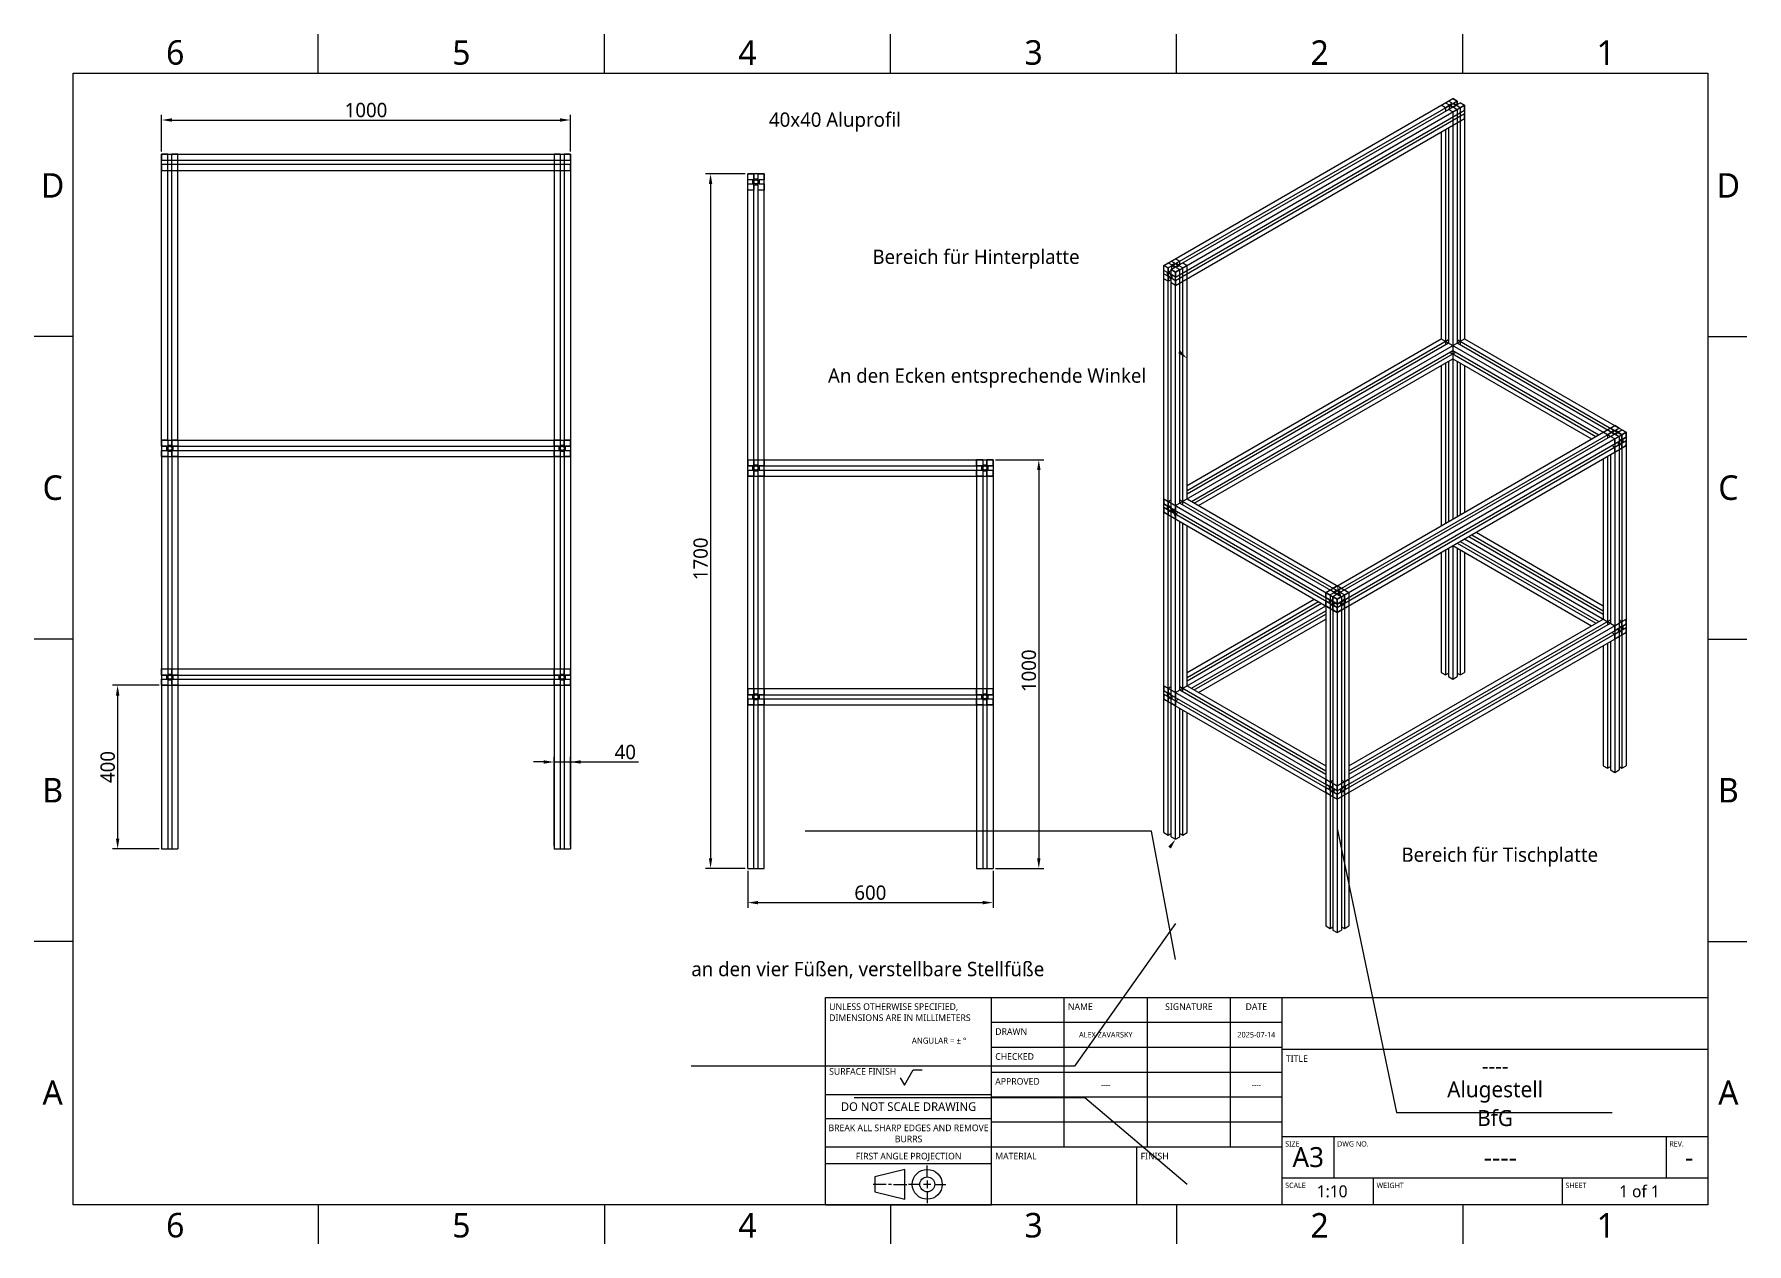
# Model space of a CAD drawing. Extents: x 1 to 420, y 0 to 296.
import ezdxf

# ---------------------------------------------------------------- set-up
doc = ezdxf.new("R2010")
doc.units = 0
doc.header["$LTSCALE"] = 12.7
doc.header["$MEASUREMENT"] = 0
doc.header["$PDMODE"] = 33
doc.header["$PDSIZE"] = 1
doc.layers.get('DEFPOINTS').update_dxf_attribs({"linetype": 'CONTINUOUS'})
for name, color, linetype in [('ANNOTATION_TEXT', 7, 'CONTINUOUS'), ('BORDER_FRAME', 7, 'CONTINUOUS'), ('BORDER_ZONES', 7, 'CONTINUOUS'), ('TITLE_BLOCK', 7, 'CONTINUOUS'), ('VISIBLE', 7, 'CONTINUOUS')]:
    doc.layers.add(name, color=color, linetype=linetype)
doc.styles.add('ONSHAPE-STANDARD', font='NotoSans-Regular.ttf')
doc.styles.add('ONSHAPE-STANDARD-DIMENSION', font='')
doc.styles.add('ONSHAPE-STANDARD-FIELDS', font='')
doc.styles.add('ONSHAPE-STANDARD-NOTESTYLE', font='Noto Sans', dxfattribs={"height": 3.5})
doc.styles.get('ONSHAPE-STANDARD-DIMENSION').set_extended_font_data('Noto Sans')
doc.styles.get('ONSHAPE-STANDARD-FIELDS').set_extended_font_data('Noto Sans')
doc.dimstyles.new('ONSHAPE-ISO-25$0', dxfattribs={"dimtxt": 3.5, "dimasz": 2.5, "dimexe": 1.25, "dimexo": 0.625, "dimtad": 1, "dimtxsty": 'ONSHAPE-STANDARD-DIMENSION', "dimcen": 2.5, "dimclrd": 7, "dimclre": 7, "dimclrt": 7, "dimadec": 1, "dimazin": 3, "dimtfac": 1, "dimtmove": 0, "dimatfit": 3})

msp = doc.modelspace()

# ---------------------------------------------------------------- texts
at = {"layer": 'ANNOTATION_TEXT', "char_height": 3.5, "style": 'ONSHAPE-STANDARD-NOTESTYLE'}
for s, insert, width, attachment_point in [('40x40 Aluprofil', (180.7597, 277.3585), 34.589918, 1), ('Bereich für Hinterplatte', (256.7658, 241.4501), 55.146458, 6), ('An den Ecken entsprechende Winkel', (273.0705, 212.3682), 83.408719, 6), ('Bereich für Tischplatte', (335.5277, 95.1336), 51.527248, 4), ('an den vier Füßen, verstellbare Stellfüße', (161.7618, 67.4128), 92.48297, 4)]:
    msp.add_mtext(s, dxfattribs=dict(at, insert=insert, width=width, attachment_point=attachment_point))
at = {"layer": 'BORDER_ZONES', "char_height": 6, "attachment_point": 5, "style": 'ONSHAPE-STANDARD'}
for s, insert in [('6', (35.5, 292)), ('5', (105.5, 292)), ('4', (175.5, 292)), ('3', (245.5, 292)), ('2', (315.5, 292)), ('1', (385.5, 292)), ('D', (5.5, 259.5)), ('D', (415.5, 259.5)), ('C', (5.5, 185.5)), ('C', (415.5, 185.5)), ('B', (5.5, 111.5)), ('B', (415.5, 111.5)), ('A', (5.5, 37.5)), ('A', (415.5, 37.5)), ('6', (35.5, 5)), ('5', (105.5, 5)), ('4', (175.5, 5)), ('3', (245.5, 5)), ('2', (315.5, 5)), ('1', (385.5, 5))]:
    msp.add_mtext(s, dxfattribs=dict(at, insert=insert))
at = {"layer": 'TITLE_BLOCK'}
for s, insert, char_height, width, attachment_point, style in [('UNLESS OTHERWISE SPECIFIED, DIMENSIONS ARE IN MILLIMETERS', (195.4941, 59.337), 1.6256, 39.8272, 1, 'ONSHAPE-STANDARD'), ('NAME', (253.9141, 59.337), 1.6256, 19.9136, 1, 'ONSHAPE-STANDARD'), ('SIGNATURE', (283.5, 59.337), 1.6256, 19.9136, 2, 'ONSHAPE-STANDARD'), ('DATE', (300.01, 59.337), 1.6256, 12.446, 2, 'ONSHAPE-STANDARD'), ('^JANGULAR = ± °^J', (215.7247, 53.3873), 1.46304, 19.9136, 1, 'ONSHAPE-STANDARD'), ('DRAWN', (236.1341, 53.241), 1.6256, 17.4244, 1, 'ONSHAPE-STANDARD'), ('ALEX ZAVARSKY', (263.18, 51.656), 1.365504, 20.32, 5, 'ONSHAPE-STANDARD-FIELDS'), ('2025-07-14', (300.01, 51.656), 1.3655, 12.7, 5, 'ONSHAPE-STANDARD-FIELDS'), ('CHECKED', (236.1341, 47.145), 1.6256, 17.4244, 1, 'ONSHAPE-STANDARD'), ('TITLE', (307.2541, 46.637), 1.6256, 12.446, 1, 'ONSHAPE-STANDARD'), ('SURFACE FINISH', (195.4941, 43.4874), 1.6256, 19.9136, 1, 'ONSHAPE-STANDARD'), ('----', (358.43, 44.036), 3.90144, 93.98, 5, 'ONSHAPE-STANDARD-FIELDS'), ('APPROVED', (236.1341, 41.049), 1.6256, 17.4244, 1, 'ONSHAPE-STANDARD'), ('----', (263.18, 39.464), 1.3655, 20.32, 5, 'ONSHAPE-STANDARD-FIELDS'), ('----', (300.01, 39.464), 1.3655, 12.7, 5, 'ONSHAPE-STANDARD-FIELDS'), ('Alugestell', (358.43, 37.6352), 3.90144, 93.98, 5, 'ONSHAPE-STANDARD-FIELDS'), ('DO NOT SCALE DRAWING', (214.92, 35.1236), 2.11328, 39.8272, 2, 'ONSHAPE-STANDARD'), ('BREAK ALL SHARP EDGES AND REMOVE BURRS', (214.92, 29.6698), 1.6256, 39.8272, 2, 'ONSHAPE-STANDARD'), ('BfG', (358.43, 31.2344), 3.90144, 93.98, 5, 'ONSHAPE-STANDARD-FIELDS'), ('SIZE', (307.0753, 25.5936), 1.30048, 12.446, 1, 'ONSHAPE-STANDARD'), ('DWG NO.', (319.7753, 25.5936), 1.30048, 79.6544, 1, 'ONSHAPE-STANDARD'), ('REV.', (401.0553, 25.5936), 1.30048, 9.9568, 1, 'ONSHAPE-STANDARD'), ('FIRST ANGLE PROJECTION', (214.92, 22.761), 1.6256, 39.8272, 2, 'ONSHAPE-STANDARD'), ('MATERIAL', (236.1341, 22.761), 1.6256, 34.8488, 1, 'ONSHAPE-STANDARD'), ('FINISH', (271.6941, 22.761), 1.6256, 34.8488, 1, 'ONSHAPE-STANDARD'), ('A3', (312.71, 21.684), 4.8768, 12.7, 5, 'ONSHAPE-STANDARD-FIELDS'), ('----', (359.7, 21.684), 4.8768, 81.28, 5, 'ONSHAPE-STANDARD-FIELDS'), ('-', (405.928, 21.684), 4.8768, 9.144, 5, 'ONSHAPE-STANDARD-FIELDS'), ('SCALE', (307.0753, 15.4336), 1.30048, 21.90496, 1, 'ONSHAPE-STANDARD'), ('1:10', (318.552, 13.302), 2.92608, 20.32, 5, 'ONSHAPE-STANDARD-FIELDS'), ('WEIGHT', (329.4273, 15.4336), 1.30048, 45.30344, 1, 'ONSHAPE-STANDARD'), ('SHEET', (375.6553, 15.4336), 1.30048, 34.8488, 1, 'ONSHAPE-STANDARD'), ('1 of 1', (393.736, 13.302), 2.92608, 33.528, 5, 'ONSHAPE-STANDARD-FIELDS')]:
    msp.add_mtext(s, dxfattribs=dict(at, insert=insert, char_height=char_height, width=width, attachment_point=attachment_point, style=style))

# ---------------------------------------------------------------- blocks, each defined once
blk = doc.blocks.new('*D1')
at = {"layer": 'ANNOTATION_TEXT', "color": 7}
for p, q in [((125.67, 118.4), (123.17, 118.4)), ((128.17, 97.79), (128.17, 119.65)), ((128.17, 118.4), (132.17, 118.4)), ((132.17, 97.79), (132.17, 119.65)), ((132.17, 118.4), (148.85, 118.4)), ((134.67, 118.4), (137.17, 118.4))]:
    blk.add_line(p, q, dxfattribs=at)
for points in [[(125.67, 117.99), (125.67, 118.82), (128.17, 118.4)], [(134.67, 118.82), (134.67, 117.99), (132.17, 118.4)]]:
    blk.add_solid(points, dxfattribs=at)
at = {"layer": 'DEFPOINTS', "color": 0}
for p in [(132.17, 118.4), (132.17, 118.4), (128.17, 97.17), (132.17, 97.17)]:
    blk.add_point(p, dxfattribs=at)
at = {"layer": 'ANNOTATION_TEXT', "color": 7, "insert": (145.61, 120.82), "char_height": 3.5, "attachment_point": 5, "style": 'ONSHAPE-STANDARD-DIMENSION'}
blk.add_mtext('40', dxfattribs=at)
blk = doc.blocks.new('*D2')
at = {"layer": 'ANNOTATION_TEXT', "color": 7}
for p, q in [((236.21, 192.35), (248.04, 192.35)), ((246.79, 189.85), (246.79, 94.85)), ((236.21, 92.35), (248.04, 92.35))]:
    blk.add_line(p, q, dxfattribs=at)
for points in [[(247.21, 189.85), (246.37, 189.85), (246.79, 192.35)], [(246.37, 94.85), (247.21, 94.85), (246.79, 92.35)]]:
    blk.add_solid(points, dxfattribs=at)
at = {"layer": 'DEFPOINTS', "color": 0}
for p in [(235.58, 192.35), (235.58, 92.35), (246.79, 92.35), (246.79, 92.35)]:
    blk.add_point(p, dxfattribs=at)
at = {"layer": 'ANNOTATION_TEXT', "color": 7, "insert": (244.37, 140.72), "char_height": 3.5, "attachment_point": 5, "rotation": 90, "style": 'ONSHAPE-STANDARD-DIMENSION'}
blk.add_mtext('1000', dxfattribs=at)
blk = doc.blocks.new('*D3')
at = {"layer": 'ANNOTATION_TEXT', "color": 7}
for p, q in [((174.96, 262.35), (165.22, 262.35)), ((166.47, 259.85), (166.47, 94.85)), ((174.96, 92.35), (165.22, 92.35))]:
    blk.add_line(p, q, dxfattribs=at)
for points in [[(166.89, 259.85), (166.06, 259.85), (166.47, 262.35)], [(166.06, 94.85), (166.89, 94.85), (166.47, 92.35)]]:
    blk.add_solid(points, dxfattribs=at)
at = {"layer": 'DEFPOINTS', "color": 0}
for p in [(175.58, 262.35), (166.47, 92.35), (166.47, 92.35), (175.58, 92.35)]:
    blk.add_point(p, dxfattribs=at)
at = {"layer": 'ANNOTATION_TEXT', "color": 7, "insert": (164.05, 168.12), "char_height": 3.5, "attachment_point": 5, "rotation": 90, "style": 'ONSHAPE-STANDARD-DIMENSION'}
blk.add_mtext('1700', dxfattribs=at)
blk = doc.blocks.new('*D4')
at = {"layer": 'ANNOTATION_TEXT', "color": 7}
for p, q in [((175.58, 91.73), (175.58, 82.73)), ((235.58, 91.73), (235.58, 82.73)), ((178.08, 83.98), (233.08, 83.98))]:
    blk.add_line(p, q, dxfattribs=at)
for points in [[(178.08, 84.4), (178.08, 83.57), (175.58, 83.98)], [(233.08, 83.57), (233.08, 84.4), (235.58, 83.98)]]:
    blk.add_solid(points, dxfattribs=at)
at = {"layer": 'DEFPOINTS', "color": 0}
for p in [(175.58, 92.35), (235.58, 92.35), (235.58, 83.98), (235.58, 83.98)]:
    blk.add_point(p, dxfattribs=at)
at = {"layer": 'ANNOTATION_TEXT', "color": 7, "insert": (205.58, 86.4), "char_height": 3.5, "attachment_point": 5, "style": 'ONSHAPE-STANDARD-DIMENSION'}
blk.add_mtext('600', dxfattribs=at)
blk = doc.blocks.new('*D5')
at = {"layer": 'ANNOTATION_TEXT', "color": 7}
for p, q in [((32.17, 267.79), (32.17, 276.76)), ((132.17, 267.79), (132.17, 276.76)), ((34.67, 275.51), (129.67, 275.51))]:
    blk.add_line(p, q, dxfattribs=at)
for points in [[(34.67, 275.93), (34.67, 275.1), (32.17, 275.51)], [(129.67, 275.1), (129.67, 275.93), (132.17, 275.51)]]:
    blk.add_solid(points, dxfattribs=at)
at = {"layer": 'DEFPOINTS', "color": 0}
for p in [(132.17, 275.51), (132.17, 275.51), (32.17, 267.17), (132.17, 267.17)]:
    blk.add_point(p, dxfattribs=at)
at = {"layer": 'ANNOTATION_TEXT', "color": 7, "insert": (82.17, 277.93), "char_height": 3.5, "attachment_point": 5, "style": 'ONSHAPE-STANDARD-DIMENSION'}
blk.add_mtext('1000', dxfattribs=at)
blk = doc.blocks.new('*D6')
at = {"layer": 'ANNOTATION_TEXT', "color": 7}
for p, q in [((31.55, 137.17), (20.15, 137.17)), ((21.4, 134.67), (21.4, 99.67)), ((31.55, 97.17), (20.15, 97.17))]:
    blk.add_line(p, q, dxfattribs=at)
for points in [[(21.82, 134.67), (20.98, 134.67), (21.4, 137.17)], [(20.98, 99.67), (21.82, 99.67), (21.4, 97.17)]]:
    blk.add_solid(points, dxfattribs=at)
at = {"layer": 'DEFPOINTS', "color": 0}
for p in [(32.17, 137.17), (21.4, 97.17), (21.4, 97.17), (32.17, 97.17)]:
    blk.add_point(p, dxfattribs=at)
at = {"layer": 'ANNOTATION_TEXT', "color": 7, "insert": (18.98, 117.17), "char_height": 3.5, "attachment_point": 5, "rotation": 90, "style": 'ONSHAPE-STANDARD-DIMENSION'}
blk.add_mtext('400', dxfattribs=at)

# ---------------------------------------------------------------- dimensions: what is measured, and where the dimension line sits
at = {"layer": 'ANNOTATION_TEXT'}
for base, p1, p2, picture, middle in [((132.1704, 275.5147), (32.1704, 267.1694, -28), (132.1704, 267.1694, -28), '*D5', (82.1704, 275.5147)), ((132.1704, 118.4042), (128.1704, 97.1694, 28), (132.1704, 97.1694, 28), '*D1', (145.6066, 118.4042)), ((235.5821, 83.9829), (175.5821, 92.3525, 0.625), (235.5821, 92.3525, 0.625), '*D4', (205.5821, 83.9829))]:
    dim = msp.add_linear_dim(base=base, p1=p1, p2=p2, dimstyle='ONSHAPE-ISO-25$0', override={"dimlfac": 10, "dimpost": ''}, dxfattribs=at)
    dim.commit()
    dim.dimension.update_dxf_attribs({"geometry": picture, "text_midpoint": middle, "dimtype": 160})
for base, p1, p2, picture, middle in [((166.4729, 92.3525), (175.5821, 262.3525, 0.625), (175.5821, 92.3525, 0.625), '*D3', (166.4729, 168.1151)), ((246.7914, 92.3525), (235.5821, 192.3525, 0.625), (235.5821, 92.3525, 0.625), '*D2', (246.7914, 140.7197))]:
    dim = msp.add_linear_dim(base=base, p1=p1, p2=p2, angle=90, dimstyle='ONSHAPE-ISO-25$0', override={"dimlfac": 10, "dimpost": ''}, dxfattribs=at)
    dim.commit()
    dim.dimension.update_dxf_attribs({"geometry": picture, "text_midpoint": middle, "dimtype": 160})
dim = msp.add_linear_dim(base=(21.4016, 97.1694), p1=(32.1704, 137.1694, 28), p2=(32.1704, 97.1694, 28), angle=90, dimstyle='ONSHAPE-ISO-25$0', override={"dimlfac": 10, "dimpost": ''}, dxfattribs=at)
dim.commit()
dim.dimension.update_dxf_attribs({"geometry": '*D6', "text_midpoint": (18.9825, 117.1694)})

# ---------------------------------------------------------------- linework, layer by layer
at = {"layer": 'ANNOTATION_TEXT', "extrusion": (0, 0.942037, 0.33551)}
msp.add_lwpolyline([(-283.047, -44.821), (-258.0158, -108.0167), (-201.6193, -108.0167)], dxfattribs=at)
at = {"layer": 'ANNOTATION_TEXT', "extrusion": (0, 0.746215, 0.665704)}
msp.add_lwpolyline([(-280.2186, -105.2774), (-274.3205, -152.4734), (-189.6618, -152.4734)], dxfattribs=at)
at = {"layer": 'ANNOTATION_TEXT', "extrusion": (0, 0.684416, -0.729092)}
msp.add_lwpolyline([(-319.8166, 140.1131), (-334.2777, 44.79), (-387.0549, 44.79)], dxfattribs=at)
at = {"layer": 'ANNOTATION_TEXT', "extrusion": (0, -0.501132, -0.865371)}
msp.add_lwpolyline([(280.2186, -91.1673), (255.4948, -50.8441), (161.7618, -50.8441)], dxfattribs=at)
at = {"layer": 'ANNOTATION_TEXT'}
for points in [[(281.4087, 219.1016), (283.047, 217.1678), (280.8701, 218.4657)], [(280.1668, 180.4172), (280.2186, 177.8832), (279.3478, 180.2634)], [(319.9179, 159.0209), (319.8166, 161.5533), (320.7338, 159.1906)], [(278.4333, 97.7006), (280.2186, 99.4996), (279.1133, 97.2188)]]:
    msp.add_solid(points, dxfattribs=at)
at = {"layer": 'BORDER_FRAME'}
for p, q in [((10.5, 10), (10.5, 287)), ((10.5, 287), (410.5, 287)), ((410.5, 287), (410.5, 10)), ((410.5, 10), (10.5, 10))]:
    msp.add_line(p, q, dxfattribs=at)
at = {"layer": 'BORDER_ZONES'}
for p, q in [((70.5, 287), (70.5, 296.5)), ((140.5, 287), (140.5, 296.5)), ((210.5, 287), (210.5, 296.5)), ((280.5, 287), (280.5, 296.5)), ((350.5, 287), (350.5, 296.5)), ((10.5, 222.5), (1, 222.5)), ((410.5, 222.5), (420, 222.5)), ((10.5, 148.5), (1, 148.5)), ((410.5, 148.5), (420, 148.5)), ((10.5, 74.5), (1, 74.5)), ((410.5, 74.5), (420, 74.5)), ((70.5, 10), (70.5, 0.5)), ((140.5, 10), (140.5, 0.5)), ((210.5, 10), (210.5, 0.5)), ((280.5, 10), (280.5, 0.5)), ((350.5, 10), (350.5, 0.5))]:
    msp.add_line(p, q, dxfattribs=at)
at = {"layer": 'TITLE_BLOCK'}
for p, q in [((194.6, 10), (194.6, 60.8)), ((194.6, 60.8), (235.24, 60.8)), ((235.24, 10), (235.24, 60.8)), ((235.24, 60.8), (306.36, 60.8)), ((253.02, 24.224), (253.02, 60.8)), ((273.34, 24.224), (273.34, 60.8)), ((293.66, 24.224), (293.66, 60.8)), ((306.36, 10), (306.36, 60.8)), ((306.36, 60.8), (410.5, 60.8)), ((235.24, 54.704), (306.36, 54.704)), ((235.24, 48.608), (306.36, 48.608)), ((306.36, 48.1), (410.5, 48.1)), ((213.904, 39.3298), (216.0376, 43.0253)), ((216.0376, 43.0253), (218.2728, 43.0253)), ((235.24, 42.512), (306.36, 42.512)), ((212.888, 41.0896), (213.904, 39.3298)), ((194.6, 37.0256), (235.24, 37.0256)), ((235.24, 36.416), (306.36, 36.416)), ((194.6, 31.1328), (235.24, 31.1328)), ((235.24, 30.32), (306.36, 30.32)), ((306.36, 26.764), (410.5, 26.764)), ((319.06, 16.604), (319.06, 26.764)), ((400.34, 16.604), (400.34, 26.764)), ((194.6, 24.224), (235.24, 24.224)), ((235.24, 24.224), (306.36, 24.224)), ((270.8, 10), (270.8, 24.224)), ((194.6, 20.16), (235.24, 20.16)), ((214.0056, 18.697), (206.6904, 16.8682)), ((206.6904, 16.8682), (206.6904, 13.2106)), ((214.0056, 11.3818), (214.0056, 18.697)), ((219.492, 16.8682), (219.492, 19.6114)), ((209.4336, 15.0394), (206.2332, 15.0394)), ((206.6904, 13.2106), (214.0056, 11.3818)), ((210.7138, 15.0394), (209.9822, 15.0394)), ((211.2624, 15.0394), (214.4628, 15.0394)), ((217.6632, 15.0394), (214.92, 15.0394)), ((220.4064, 15.0394), (218.5776, 15.0394)), ((219.492, 15.9538), (219.492, 14.125)), ((219.492, 13.2106), (219.492, 10.4674)), ((221.3208, 15.0394), (224.064, 15.0394)), ((306.36, 16.604), (410.5, 16.604)), ((328.712, 10), (328.712, 16.604)), ((374.94, 10), (374.94, 16.604)), ((194.6, 10), (235.24, 10))]:
    msp.add_line(p, q, dxfattribs=at)
for radius in [3.6576, 1.8288]:
    msp.add_circle((219.492, 15.0394), radius, dxfattribs=at)
at = {"layer": 'VISIBLE'}
for p, q in [((277.3902, 239.937), (348.1008, 280.7618)), ((347.0402, 280.1494), (348.1008, 280.7618)), ((348.1008, 280.7618), (349.1615, 280.1494)), ((349.1615, 280.1494), (348.1008, 280.7618)), ((278.4508, 239.3246), (349.1615, 280.1494)), ((279.1579, 238.9164), (349.8686, 279.7412)), ((280.2186, 238.304), (350.9293, 279.1288)), ((280.2186, 237.0792), (350.9293, 277.9041)), ((280.2186, 236.2628), (350.9293, 277.0876)), ((345.2724, 279.1288), (346.3331, 279.7412)), ((346.3331, 278.5164), (345.2724, 279.1288)), ((346.3331, 279.7412), (347.2169, 279.2309)), ((347.2169, 279.0268), (346.3331, 278.5164)), ((346.3331, 278.5164), (346.3331, 277.7)), ((347.9241, 279.6391), (347.0402, 280.1494)), ((347.0402, 278.1082), (347.9241, 278.6185)), ((348.1008, 277.4958), (347.0402, 278.1082)), ((347.2169, 279.2309), (347.9241, 279.6391)), ((347.9241, 278.6185), (347.2169, 279.0268)), ((347.2169, 279.0268), (347.2169, 278.2103)), ((349.1615, 278.1082), (348.1008, 277.4958)), ((348.1008, 277.4958), (348.1008, 177.8832)), ((349.1615, 280.1494), (348.2776, 279.6391)), ((348.2776, 279.6391), (348.9847, 279.2309)), ((348.9847, 279.0268), (348.2776, 278.6185)), ((348.2776, 278.6185), (349.1615, 278.1082)), ((348.9847, 279.2309), (349.8686, 279.7412)), ((349.8686, 278.5164), (348.9847, 279.0268)), ((349.1615, 280.1494), (349.1615, 279.3329)), ((349.1615, 279.3329), (349.1615, 280.1494)), ((349.1615, 278.1082), (349.1615, 220.9534)), ((349.8686, 279.7412), (350.9293, 279.1288)), ((350.9293, 279.1288), (349.8686, 279.7412)), ((350.9293, 279.1288), (349.8686, 278.5164)), ((349.8686, 278.5164), (349.8686, 220.5452)), ((350.9293, 279.1288), (350.9293, 221.9741)), ((350.9293, 277.9041), (350.9293, 279.1288)), ((350.9293, 275.8628), (350.9293, 277.0876)), ((280.2186, 235.038), (350.9293, 275.8628)), ((345.2724, 272.5968), (345.2724, 221.9741)), ((346.3331, 273.2092), (346.3331, 220.5452)), ((347.0402, 273.6175), (347.0402, 220.9534)), ((32.1704, 267.1694), (32.1704, 265.6694)), ((32.1704, 197.1694), (32.1704, 267.1694)), ((33.6704, 267.1694), (32.1704, 267.1694)), ((32.1704, 267.1694), (132.1704, 267.1694)), ((32.1704, 265.6694), (132.1704, 265.6694)), ((32.1704, 264.6694), (32.1704, 263.1694)), ((32.1704, 264.6694), (132.1704, 264.6694)), ((33.6704, 197.1694), (33.6704, 267.1694)), ((34.6704, 197.1694), (34.6704, 267.1694)), ((36.1704, 267.1694), (34.6704, 267.1694)), ((36.1704, 197.1694), (36.1704, 267.1694)), ((129.6704, 267.1694), (128.1704, 267.1694)), ((128.1704, 267.1694), (128.1704, 197.1694)), ((129.6704, 267.1694), (129.6704, 197.1694)), ((132.1704, 267.1694), (130.6704, 267.1694)), ((130.6704, 267.1694), (130.6704, 197.1694)), ((132.1704, 267.1694), (132.1704, 197.1694)), ((132.1704, 265.6694), (132.1704, 267.1694)), ((132.1704, 263.1694), (132.1704, 264.6694)), ((32.1704, 263.1694), (132.1704, 263.1694)), ((177.0821, 262.3525), (175.5821, 262.3525)), ((175.5821, 92.3525), (175.5821, 262.3525)), ((175.5821, 262.3525), (177.0821, 262.3525)), ((175.5821, 260.8525), (175.5821, 262.3525)), ((176.8321, 260.8525), (175.5821, 260.8525)), ((175.5821, 259.8525), (176.8321, 259.8525)), ((175.5821, 258.3525), (175.5821, 259.8525)), ((176.8321, 259.8525), (176.8321, 260.8525)), ((178.0821, 262.3525), (177.0821, 262.3525)), ((177.0821, 92.3525), (177.0821, 262.3525)), ((177.0821, 262.3525), (177.0821, 261.1025)), ((177.0821, 261.1025), (178.0821, 261.1025)), ((178.0821, 92.3525), (178.0821, 262.3525)), ((179.5821, 262.3525), (178.0821, 262.3525)), ((178.0821, 262.3525), (179.5821, 262.3525)), ((178.0821, 261.1025), (178.0821, 262.3525)), ((179.5821, 260.8525), (178.3321, 260.8525)), ((178.3321, 260.8525), (178.3321, 259.8525)), ((178.3321, 259.8525), (179.5821, 259.8525)), ((179.5821, 92.3525), (179.5821, 262.3525)), ((179.5821, 262.3525), (179.5821, 260.8525)), ((179.5821, 259.8525), (179.5821, 258.3525)), ((177.0821, 258.3525), (175.5821, 258.3525)), ((177.0821, 259.6025), (177.0821, 258.3525)), ((178.0821, 259.6025), (177.0821, 259.6025)), ((178.0821, 258.3525), (178.0821, 259.6025)), ((179.5821, 258.3525), (178.0821, 258.3525)), ((277.3902, 239.937), (278.4508, 240.5494)), ((278.4508, 239.3246), (277.3902, 239.937)), ((277.3902, 101.1326), (277.3902, 239.937)), ((277.3902, 239.937), (278.4508, 239.3246)), ((277.3902, 238.7122), (277.3902, 239.937)), ((278.4508, 240.5494), (279.3347, 240.039)), ((279.3347, 239.8349), (278.4508, 239.3246)), ((278.4508, 100.5202), (278.4508, 239.3246)), ((278.4508, 239.3246), (278.4508, 238.304)), ((279.1579, 240.9576), (280.2186, 241.57)), ((280.0418, 240.4473), (279.1579, 240.9576)), ((279.1579, 238.9164), (280.0418, 239.4267)), ((280.2186, 238.304), (279.1579, 238.9164)), ((279.1579, 100.1119), (279.1579, 238.9164)), ((279.1579, 238.9164), (280.2186, 238.304)), ((279.1579, 237.8957), (279.1579, 238.9164)), ((279.3347, 240.039), (280.0418, 240.4473)), ((279.3347, 239.0184), (279.3347, 239.8349)), ((280.0418, 239.4267), (279.3347, 239.8349)), ((280.2186, 241.57), (281.2792, 240.9576)), ((281.2792, 238.9164), (280.2186, 238.304)), ((281.2792, 240.9576), (280.3954, 240.4473)), ((280.3954, 240.4473), (281.1025, 240.039)), ((281.1025, 239.8349), (280.3954, 239.4267)), ((280.3954, 239.4267), (281.2792, 238.9164)), ((281.1025, 240.039), (281.9863, 240.5494)), ((281.9863, 239.3246), (281.1025, 239.8349)), ((281.2792, 240.1411), (281.2792, 240.9576)), ((281.2792, 181.7616), (281.2792, 238.9164)), ((281.9863, 240.5494), (283.047, 239.937)), ((283.047, 239.937), (281.9863, 239.3246)), ((281.9863, 181.3534), (281.9863, 239.3246)), ((283.047, 182.7822), (283.047, 239.937)), ((278.274, 238.2019), (277.3902, 238.7122)), ((277.3902, 237.8957), (278.274, 237.3854)), ((277.3902, 236.671), (277.3902, 237.8957)), ((278.4508, 236.0586), (277.3902, 236.671)), ((278.274, 237.3854), (278.274, 238.2019)), ((278.4508, 238.304), (279.1579, 238.7122)), ((278.4508, 238.304), (279.1579, 237.8957)), ((278.4508, 237.0792), (278.4508, 236.0586)), ((279.1579, 236.671), (278.4508, 237.0792)), ((278.4508, 236.0586), (279.1579, 236.4669)), ((279.1579, 235.6504), (279.1579, 236.671)), ((280.2186, 235.038), (279.1579, 235.6504)), ((279.3347, 237.5896), (279.3347, 236.7731)), ((280.2186, 237.0792), (279.3347, 237.5896)), ((279.3347, 236.7731), (280.2186, 236.2628)), ((280.2186, 99.4996), (280.2186, 238.304)), ((280.2186, 238.304), (280.2186, 237.0792)), ((280.2186, 236.2628), (280.2186, 235.038)), ((280.2186, 181.1492), (350.9293, 221.9741)), ((283.047, 186.0482), (345.2724, 221.9741)), ((283.047, 184.8235), (347.0402, 221.7699)), ((283.047, 184.007), (347.0402, 220.9534)), ((284.1077, 182.1699), (348.1008, 219.1163)), ((284.8148, 181.7616), (348.8079, 218.7081)), ((345.2724, 221.9741), (387.6988, 197.4792)), ((347.3937, 218.7081), (383.1026, 198.0915)), ((348.1008, 219.1163), (383.8097, 198.4998)), ((349.1615, 221.7699), (389.4666, 198.4998)), ((349.1615, 220.9534), (388.7595, 198.0915)), ((350.9293, 221.9741), (390.5272, 199.1122)), ((285.8754, 181.1492), (348.1008, 217.0751)), ((345.2724, 215.4421), (345.2724, 176.2503)), ((346.3331, 216.0545), (346.3331, 176.8626)), ((347.0402, 216.4627), (347.0402, 177.2709)), ((348.1008, 217.0751), (382.042, 197.4792)), ((349.1615, 216.4627), (349.1615, 178.4956)), ((349.8686, 216.0545), (349.8686, 178.9039)), ((350.9293, 215.4421), (350.9293, 179.5162)), ((32.1704, 195.6694), (32.1704, 197.1694)), ((32.1704, 197.1694), (33.6704, 197.1694)), ((32.1704, 197.1694), (32.1704, 195.6694)), ((32.1704, 197.1694), (132.1704, 197.1694)), ((33.6704, 197.1694), (32.1704, 197.1694)), ((32.1704, 197.1694), (32.1704, 97.1694)), ((33.6704, 197.1694), (33.6704, 195.9194)), ((33.6704, 197.1694), (33.6704, 97.1694)), ((34.6704, 197.1694), (36.1704, 197.1694)), ((34.6704, 195.9194), (34.6704, 197.1694)), ((36.1704, 197.1694), (34.6704, 197.1694)), ((34.6704, 197.1694), (34.6704, 97.1694)), ((36.1704, 197.1694), (36.1704, 195.6694)), ((36.1704, 197.1694), (36.1704, 97.1694)), ((128.1704, 195.6694), (128.1704, 197.1694)), ((128.1704, 197.1694), (129.6704, 197.1694)), ((129.6704, 197.1694), (128.1704, 197.1694)), ((128.1704, 197.1694), (128.1704, 97.1694)), ((129.6704, 197.1694), (129.6704, 195.9194)), ((129.6704, 197.1694), (129.6704, 97.1694)), ((130.6704, 195.9194), (130.6704, 197.1694)), ((130.6704, 197.1694), (132.1704, 197.1694)), ((130.6704, 197.1694), (130.6704, 97.1694)), ((132.1704, 197.1694), (130.6704, 197.1694)), ((132.1704, 195.6694), (132.1704, 197.1694)), ((132.1704, 197.1694), (132.1704, 195.6694)), ((132.1704, 197.1694), (132.1704, 97.1694)), ((316.9881, 159.9203), (387.6988, 200.7452)), ((318.0488, 159.3079), (388.7595, 200.1328)), ((318.7559, 158.8997), (389.4666, 199.7245)), ((319.8166, 158.2873), (390.5272, 199.1122)), ((319.8166, 157.0626), (390.5272, 197.8874)), ((319.8166, 156.2461), (390.5272, 197.0709)), ((384.8704, 199.1122), (385.931, 199.7245)), ((385.931, 198.4998), (384.8704, 199.1122)), ((385.931, 199.7245), (386.8149, 199.2142)), ((386.8149, 199.0101), (385.931, 198.4998)), ((385.931, 198.4998), (385.931, 197.6833)), ((386.6382, 200.1328), (387.6988, 200.7452)), ((387.522, 199.6225), (386.6382, 200.1328)), ((386.6382, 198.0915), (387.522, 198.6018)), ((387.6988, 197.4792), (386.6382, 198.0915)), ((386.8149, 199.2142), (387.522, 199.6225)), ((387.522, 198.6018), (386.8149, 199.0101)), ((388.7595, 200.1328), (387.6988, 200.7452)), ((387.6988, 200.7452), (388.7595, 200.1328)), ((387.6988, 197.4792), (388.7595, 198.0915)), ((388.7595, 198.0915), (387.6988, 197.4792)), ((387.6988, 196.2544), (387.6988, 197.4792)), ((387.6988, 197.4792), (387.6988, 115.8295)), ((388.7595, 200.1328), (387.8756, 199.6225)), ((387.8756, 199.6225), (388.5827, 199.2142)), ((388.5827, 199.0101), (387.8756, 198.6018)), ((387.8756, 198.6018), (388.7595, 198.0915)), ((388.5827, 199.2142), (389.4666, 199.7245)), ((389.4666, 198.4998), (388.5827, 199.0101)), ((388.7595, 198.0915), (388.7595, 197.0709)), ((388.7595, 198.0915), (388.7595, 116.4419)), ((388.7595, 197.0709), (389.4666, 197.4792)), ((390.5272, 199.1122), (389.4666, 199.7245)), ((389.4666, 199.7245), (390.5272, 199.1122)), ((389.4666, 198.4998), (390.5272, 199.1122)), ((390.5272, 199.1122), (389.4666, 198.4998)), ((389.4666, 197.4792), (389.4666, 198.4998)), ((389.4666, 198.4998), (389.4666, 116.8501)), ((390.5272, 197.8874), (389.6434, 197.3771)), ((389.6434, 197.3771), (389.6434, 196.5606)), ((389.6434, 196.5606), (390.5272, 197.0709)), ((390.5272, 197.8874), (390.5272, 199.1122)), ((390.5272, 199.1122), (390.5272, 197.8874)), ((390.5272, 199.1122), (390.5272, 117.4625)), ((390.5272, 195.8462), (390.5272, 197.0709)), ((390.5272, 197.0709), (390.5272, 195.8462)), ((33.4204, 195.6694), (32.1704, 195.6694)), ((32.1704, 195.6694), (132.1704, 195.6694)), ((32.1704, 194.6694), (33.4204, 194.6694)), ((32.1704, 193.1694), (32.1704, 194.6694)), ((32.1704, 194.6694), (32.1704, 193.1694)), ((32.1704, 194.6694), (132.1704, 194.6694)), ((33.6704, 193.1694), (32.1704, 193.1694)), ((32.1704, 193.1694), (132.1704, 193.1694)), ((33.4204, 194.6694), (33.4204, 195.6694)), ((33.6704, 195.9194), (34.6704, 195.9194)), ((34.6704, 194.4194), (33.6704, 194.4194)), ((33.6704, 194.4194), (33.6704, 193.1694)), ((34.6704, 193.1694), (34.6704, 194.4194)), ((36.1704, 193.1694), (34.6704, 193.1694)), ((34.9204, 195.6694), (34.9204, 194.6694)), ((36.1704, 195.6694), (34.9204, 195.6694)), ((34.9204, 194.6694), (36.1704, 194.6694)), ((36.1704, 194.6694), (36.1704, 193.1694)), ((129.4204, 195.6694), (128.1704, 195.6694)), ((128.1704, 194.6694), (129.4204, 194.6694)), ((128.1704, 193.1694), (128.1704, 194.6694)), ((129.6704, 193.1694), (128.1704, 193.1694)), ((129.4204, 194.6694), (129.4204, 195.6694)), ((129.6704, 195.9194), (130.6704, 195.9194)), ((129.6704, 194.4194), (129.6704, 193.1694)), ((130.6704, 194.4194), (129.6704, 194.4194)), ((130.6704, 193.1694), (130.6704, 194.4194)), ((132.1704, 193.1694), (130.6704, 193.1694)), ((130.9204, 195.6694), (130.9204, 194.6694)), ((132.1704, 195.6694), (130.9204, 195.6694)), ((130.9204, 194.6694), (132.1704, 194.6694)), ((132.1704, 193.1694), (132.1704, 194.6694)), ((132.1704, 194.6694), (132.1704, 193.1694)), ((319.8166, 155.0213), (390.5272, 195.8462)), ((385.931, 193.1926), (385.931, 151.9595)), ((386.6382, 193.6008), (386.6382, 152.3677)), ((386.9917, 195.8462), (387.6988, 195.4379)), ((388.5827, 196.7647), (387.6988, 196.2544)), ((387.6988, 195.4379), (388.5827, 195.9482)), ((387.6988, 194.2132), (387.6988, 195.4379)), ((388.7595, 194.8256), (387.6988, 194.2132)), ((388.5827, 195.9482), (388.5827, 196.7647)), ((389.4666, 196.2544), (388.7595, 195.8462)), ((388.7595, 195.8462), (388.7595, 194.8256)), ((389.4666, 195.2338), (389.4666, 196.2544)), ((390.5272, 195.8462), (389.4666, 195.2338)), ((175.5821, 190.8525), (175.5821, 192.3525)), ((175.5821, 192.3525), (177.0821, 192.3525)), ((175.5821, 192.3525), (235.5821, 192.3525)), ((175.5821, 192.3525), (175.5821, 190.8525)), ((176.8321, 190.8525), (175.5821, 190.8525)), ((175.5821, 190.8525), (235.5821, 190.8525)), ((175.5821, 188.3525), (175.5821, 189.8525)), ((175.5821, 189.8525), (176.8321, 189.8525)), ((175.5821, 189.8525), (175.5821, 188.3525)), ((175.5821, 189.8525), (235.5821, 189.8525)), ((176.8321, 189.8525), (176.8321, 190.8525)), ((177.0821, 192.3525), (177.0821, 191.1025)), ((177.0821, 191.1025), (178.0821, 191.1025)), ((178.0821, 189.6025), (177.0821, 189.6025)), ((177.0821, 189.6025), (177.0821, 188.3525)), ((178.0821, 191.1025), (178.0821, 192.3525)), ((178.0821, 192.3525), (179.5821, 192.3525)), ((178.0821, 188.3525), (178.0821, 189.6025)), ((179.5821, 190.8525), (178.3321, 190.8525)), ((178.3321, 190.8525), (178.3321, 189.8525)), ((178.3321, 189.8525), (179.5821, 189.8525)), ((179.5821, 192.3525), (179.5821, 190.8525)), ((179.5821, 189.8525), (179.5821, 188.3525)), ((231.5821, 192.3525), (233.0821, 192.3525)), ((231.5821, 190.8525), (231.5821, 192.3525)), ((233.0821, 192.3525), (231.5821, 192.3525)), ((231.5821, 192.3525), (231.5821, 92.3525)), ((232.8321, 190.8525), (231.5821, 190.8525)), ((231.5821, 189.8525), (232.8321, 189.8525)), ((231.5821, 188.3525), (231.5821, 189.8525)), ((232.8321, 189.8525), (232.8321, 190.8525)), ((233.0821, 192.3525), (233.0821, 191.1025)), ((233.0821, 192.3525), (233.0821, 92.3525)), ((233.0821, 191.1025), (234.0821, 191.1025)), ((233.0821, 189.6025), (233.0821, 188.3525)), ((234.0821, 189.6025), (233.0821, 189.6025)), ((234.0821, 192.3525), (235.5821, 192.3525)), ((234.0821, 191.1025), (234.0821, 192.3525)), ((234.0821, 192.3525), (234.0821, 92.3525)), ((235.5821, 192.3525), (234.0821, 192.3525)), ((234.0821, 188.3525), (234.0821, 189.6025)), ((235.5821, 190.8525), (234.3321, 190.8525)), ((234.3321, 190.8525), (234.3321, 189.8525)), ((234.3321, 189.8525), (235.5821, 189.8525)), ((235.5821, 190.8525), (235.5821, 192.3525)), ((235.5821, 192.3525), (235.5821, 190.8525)), ((235.5821, 192.3525), (235.5821, 92.3525)), ((235.5821, 188.3525), (235.5821, 189.8525)), ((235.5821, 189.8525), (235.5821, 188.3525)), ((384.8704, 192.5802), (384.8704, 153.3883)), ((177.0821, 188.3525), (175.5821, 188.3525)), ((175.5821, 188.3525), (235.5821, 188.3525)), ((179.5821, 188.3525), (178.0821, 188.3525)), ((233.0821, 188.3525), (231.5821, 188.3525)), ((235.5821, 188.3525), (234.0821, 188.3525)), ((277.3902, 182.7822), (278.4508, 182.1699)), ((277.3902, 181.5575), (277.3902, 182.7822)), ((277.3902, 182.7822), (277.3902, 181.5575)), ((277.3902, 182.7822), (319.8166, 158.2873)), ((278.274, 181.0472), (277.3902, 181.5575)), ((277.3902, 181.5575), (319.8166, 157.0626)), ((277.3902, 180.741), (278.274, 180.2307)), ((277.3902, 179.5162), (277.3902, 180.741)), ((277.3902, 180.741), (277.3902, 179.5162)), ((277.3902, 180.741), (319.8166, 156.2461)), ((278.274, 180.2307), (278.274, 181.0472)), ((278.4508, 182.1699), (279.1579, 182.5781)), ((278.4508, 182.1699), (278.4508, 181.1492)), ((278.4508, 181.1492), (279.1579, 180.741)), ((279.1579, 181.7616), (280.2186, 181.1492)), ((279.1579, 180.741), (279.1579, 181.7616)), ((280.2186, 179.9245), (279.3347, 180.4348)), ((279.3347, 180.4348), (279.3347, 179.6183)), ((280.2186, 181.1492), (280.2186, 179.9245)), ((281.2792, 182.5781), (321.5843, 159.3079)), ((281.2792, 181.7616), (320.8772, 158.8997)), ((283.047, 182.7822), (322.645, 159.9203)), ((278.4508, 178.9039), (277.3902, 179.5162)), ((277.3902, 179.5162), (319.8166, 155.0213)), ((279.1579, 179.5162), (278.4508, 179.9245)), ((278.4508, 179.9245), (278.4508, 178.9039)), ((279.1579, 178.4956), (279.1579, 179.5162)), ((280.2186, 177.8832), (279.1579, 178.4956)), ((279.3347, 179.6183), (280.2186, 179.108)), ((280.2186, 179.108), (280.9257, 179.5162)), ((280.2186, 179.108), (280.2186, 177.8832)), ((281.2792, 136.0378), (281.2792, 177.2709)), ((281.9863, 135.6295), (281.9863, 176.8626)), ((283.047, 137.0584), (283.047, 176.2503)), ((349.1615, 171.9636), (383.1026, 152.3677)), ((349.8686, 172.3719), (383.8097, 152.776)), ((350.9293, 172.9843), (387.6988, 151.7554)), ((351.9899, 173.5966), (384.8704, 154.6131)), ((352.697, 174.0049), (384.8704, 155.4296)), ((353.7577, 174.6173), (384.8704, 156.6543)), ((345.2724, 169.7183), (345.2724, 140.3244)), ((346.3331, 170.3307), (346.3331, 139.712)), ((347.0402, 170.7389), (347.0402, 139.3038)), ((348.1008, 171.3513), (348.1008, 138.6914)), ((348.1008, 171.3513), (382.042, 151.7554)), ((349.1615, 170.7389), (349.1615, 139.3038)), ((349.8686, 170.3307), (349.8686, 139.712)), ((350.9293, 169.7183), (350.9293, 140.3244)), ((316.9881, 159.9203), (318.0488, 160.5327)), ((316.9881, 159.9203), (318.0488, 159.3079)), ((316.9881, 158.6956), (316.9881, 159.9203)), ((316.9881, 159.9203), (316.9881, 78.2707)), ((318.0488, 159.3079), (316.9881, 159.9203)), ((318.0488, 160.5327), (318.9327, 160.0224)), ((318.9327, 159.8183), (318.0488, 159.3079)), ((318.0488, 159.3079), (318.0488, 158.2873)), ((318.0488, 159.3079), (318.0488, 77.6583)), ((318.7559, 160.9409), (319.8166, 161.5533)), ((319.6398, 160.4306), (318.7559, 160.9409)), ((318.7559, 158.8997), (319.6398, 159.41)), ((318.9327, 160.0224), (319.6398, 160.4306)), ((319.6398, 159.41), (318.9327, 159.8183)), ((319.8166, 161.5533), (320.8772, 160.9409)), ((320.8772, 160.9409), (319.9933, 160.4306)), ((319.9933, 160.4306), (320.7004, 160.0224)), ((320.7004, 159.8183), (319.9933, 159.41)), ((319.9933, 159.41), (320.8772, 158.8997)), ((320.7004, 160.0224), (321.5843, 160.5327)), ((321.5843, 159.3079), (320.7004, 159.8183)), ((321.5843, 160.5327), (322.645, 159.9203)), ((321.5843, 159.3079), (322.645, 159.9203)), ((322.645, 159.9203), (321.5843, 159.3079)), ((321.5843, 158.2873), (321.5843, 159.3079)), ((321.5843, 159.3079), (321.5843, 77.6583)), ((322.645, 159.9203), (322.645, 158.6956)), ((322.645, 159.9203), (322.645, 78.2707)), ((280.2186, 135.4254), (316.9881, 156.6543)), ((283.047, 140.3244), (314.1597, 158.2873)), ((283.047, 139.0997), (315.2204, 157.675)), ((283.047, 138.2832), (315.9275, 157.2667)), ((284.1077, 136.446), (316.9881, 155.4296)), ((317.872, 158.1853), (316.9881, 158.6956)), ((316.9881, 157.8791), (317.872, 157.3688)), ((316.9881, 156.6543), (316.9881, 157.8791)), ((318.0488, 156.042), (316.9881, 156.6543)), ((317.872, 157.3688), (317.872, 158.1853)), ((318.0488, 158.2873), (318.7559, 157.8791)), ((318.0488, 157.0626), (318.0488, 156.042)), ((318.7559, 156.6543), (318.0488, 157.0626)), ((318.7559, 158.8997), (319.8166, 158.2873)), ((318.7559, 157.8791), (318.7559, 158.8997)), ((318.7559, 158.8997), (318.7559, 77.25)), ((319.8166, 158.2873), (318.7559, 158.8997)), ((318.7559, 155.6337), (318.7559, 156.6543)), ((319.8166, 155.0213), (318.7559, 155.6337)), ((318.9327, 157.5729), (318.9327, 156.7564)), ((319.8166, 157.0626), (318.9327, 157.5729)), ((318.9327, 156.7564), (319.8166, 156.2461)), ((319.8166, 158.2873), (320.8772, 158.8997)), ((320.8772, 158.8997), (319.8166, 158.2873)), ((319.8166, 157.0626), (319.8166, 158.2873)), ((319.8166, 158.2873), (319.8166, 157.0626)), ((319.8166, 158.2873), (319.8166, 76.6377)), ((320.7004, 157.5729), (319.8166, 157.0626)), ((319.8166, 156.2461), (320.7004, 156.7564)), ((319.8166, 155.0213), (319.8166, 156.2461)), ((319.8166, 156.2461), (319.8166, 155.0213)), ((320.8772, 155.6337), (319.8166, 155.0213)), ((320.7004, 156.7564), (320.7004, 157.5729)), ((320.8772, 158.8997), (320.8772, 157.8791)), ((320.8772, 158.8997), (320.8772, 77.25)), ((320.8772, 157.8791), (321.5843, 158.2873)), ((321.5843, 157.0626), (320.8772, 156.6543)), ((320.8772, 156.6543), (320.8772, 155.6337)), ((321.5843, 156.042), (321.5843, 157.0626)), ((322.645, 156.6543), (321.5843, 156.042)), ((322.645, 158.6956), (321.7611, 158.1853)), ((321.7611, 158.1853), (321.7611, 157.3688)), ((321.7611, 157.3688), (322.645, 157.8791)), ((322.645, 157.8791), (322.645, 156.6543)), ((284.8148, 136.0378), (316.9881, 154.6131)), ((285.8754, 135.4254), (316.9881, 153.3883)), ((319.8166, 112.5635), (390.5272, 153.3883)), ((319.8166, 111.3388), (390.5272, 152.1636)), ((319.8166, 110.5223), (390.5272, 151.3471)), ((322.645, 117.4625), (384.8704, 153.3883)), ((322.645, 116.2378), (386.6382, 153.1842)), ((322.645, 115.4213), (386.6382, 152.3677)), ((387.6988, 151.7554), (388.7595, 152.3677)), ((387.6988, 150.5306), (387.6988, 151.7554)), ((388.5827, 151.0409), (387.6988, 150.5306)), ((388.5827, 150.2244), (388.5827, 151.0409)), ((388.7595, 153.1842), (389.4666, 152.776)), ((388.7595, 152.3677), (388.7595, 151.3471)), ((388.7595, 151.3471), (389.4666, 151.7554)), ((389.4666, 152.776), (390.5272, 153.3883)), ((389.4666, 151.7554), (389.4666, 152.776)), ((390.5272, 152.1636), (389.6434, 151.6533)), ((389.6434, 151.6533), (389.6434, 150.8368)), ((389.6434, 150.8368), (390.5272, 151.3471)), ((390.5272, 152.1636), (390.5272, 153.3883)), ((390.5272, 153.3883), (390.5272, 152.1636)), ((390.5272, 150.1224), (390.5272, 151.3471)), ((390.5272, 151.3471), (390.5272, 150.1224)), ((319.8166, 109.2975), (390.5272, 150.1224)), ((384.8704, 146.8564), (384.8704, 117.4625)), ((385.931, 147.4687), (385.931, 116.8501)), ((386.6382, 147.877), (386.6382, 116.4419)), ((386.9917, 150.1224), (387.6988, 149.7141)), ((387.6988, 149.7141), (388.5827, 150.2244)), ((387.6988, 148.4894), (387.6988, 149.7141)), ((388.7595, 149.1017), (387.6988, 148.4894)), ((389.4666, 150.5306), (388.7595, 150.1224)), ((388.7595, 150.1224), (388.7595, 149.1017)), ((389.4666, 149.51), (389.4666, 150.5306)), ((390.5272, 150.1224), (389.4666, 149.51)), ((32.1704, 141.1694), (32.1704, 139.6694)), ((32.1704, 141.1694), (132.1704, 141.1694)), ((32.1704, 139.6694), (32.1704, 141.1694)), ((32.1704, 141.1694), (33.6704, 141.1694)), ((32.1704, 139.6694), (132.1704, 139.6694)), ((33.4204, 139.6694), (32.1704, 139.6694)), ((32.1704, 138.6694), (32.1704, 137.1694)), ((32.1704, 138.6694), (132.1704, 138.6694)), ((32.1704, 138.6694), (33.4204, 138.6694)), ((32.1704, 137.1694), (32.1704, 138.6694)), ((33.4204, 138.6694), (33.4204, 139.6694)), ((33.6704, 141.1694), (33.6704, 139.9194)), ((33.6704, 139.9194), (34.6704, 139.9194)), ((33.6704, 138.4194), (33.6704, 137.1694)), ((34.6704, 138.4194), (33.6704, 138.4194)), ((34.6704, 139.9194), (34.6704, 141.1694)), ((34.6704, 141.1694), (36.1704, 141.1694)), ((34.6704, 137.1694), (34.6704, 138.4194)), ((34.9204, 139.6694), (34.9204, 138.6694)), ((36.1704, 139.6694), (34.9204, 139.6694)), ((34.9204, 138.6694), (36.1704, 138.6694)), ((36.1704, 141.1694), (36.1704, 139.6694)), ((36.1704, 138.6694), (36.1704, 137.1694)), ((128.1704, 139.6694), (128.1704, 141.1694)), ((128.1704, 141.1694), (129.6704, 141.1694)), ((129.4204, 139.6694), (128.1704, 139.6694)), ((128.1704, 138.6694), (129.4204, 138.6694)), ((128.1704, 137.1694), (128.1704, 138.6694)), ((129.4204, 138.6694), (129.4204, 139.6694)), ((129.6704, 141.1694), (129.6704, 139.9194)), ((129.6704, 139.9194), (130.6704, 139.9194)), ((129.6704, 138.4194), (129.6704, 137.1694)), ((130.6704, 138.4194), (129.6704, 138.4194)), ((130.6704, 139.9194), (130.6704, 141.1694)), ((130.6704, 141.1694), (132.1704, 141.1694)), ((130.6704, 137.1694), (130.6704, 138.4194)), ((130.9204, 139.6694), (130.9204, 138.6694)), ((132.1704, 139.6694), (130.9204, 139.6694)), ((130.9204, 138.6694), (132.1704, 138.6694)), ((132.1704, 139.6694), (132.1704, 141.1694)), ((132.1704, 141.1694), (132.1704, 139.6694)), ((132.1704, 137.1694), (132.1704, 138.6694)), ((132.1704, 138.6694), (132.1704, 137.1694)), ((345.2724, 140.3244), (346.3331, 139.712)), ((346.3331, 139.712), (347.0402, 140.1203)), ((347.0402, 139.3038), (348.1008, 138.6914)), ((348.1008, 138.6914), (349.1615, 139.3038)), ((349.1615, 140.1203), (349.8686, 139.712)), ((349.8686, 139.712), (350.9293, 140.3244)), ((32.1704, 137.1694), (132.1704, 137.1694)), ((33.6704, 137.1694), (32.1704, 137.1694)), ((36.1704, 137.1694), (34.6704, 137.1694)), ((129.6704, 137.1694), (128.1704, 137.1694)), ((132.1704, 137.1694), (130.6704, 137.1694)), ((175.5821, 136.3525), (177.0821, 136.3525)), ((175.5821, 134.8525), (175.5821, 136.3525)), ((175.5821, 136.3525), (235.5821, 136.3525)), ((175.5821, 136.3525), (175.5821, 134.8525)), ((176.8321, 134.8525), (175.5821, 134.8525)), ((175.5821, 134.8525), (235.5821, 134.8525)), ((176.8321, 133.8525), (176.8321, 134.8525)), ((177.0821, 136.3525), (177.0821, 135.1025)), ((177.0821, 135.1025), (178.0821, 135.1025)), ((178.0821, 136.3525), (179.5821, 136.3525)), ((178.0821, 135.1025), (178.0821, 136.3525)), ((179.5821, 134.8525), (178.3321, 134.8525)), ((178.3321, 134.8525), (178.3321, 133.8525)), ((179.5821, 136.3525), (179.5821, 134.8525)), ((231.5821, 136.3525), (233.0821, 136.3525)), ((231.5821, 134.8525), (231.5821, 136.3525)), ((232.8321, 134.8525), (231.5821, 134.8525)), ((232.8321, 133.8525), (232.8321, 134.8525)), ((233.0821, 136.3525), (233.0821, 135.1025)), ((233.0821, 135.1025), (234.0821, 135.1025)), ((234.0821, 136.3525), (235.5821, 136.3525)), ((234.0821, 135.1025), (234.0821, 136.3525)), ((235.5821, 134.8525), (234.3321, 134.8525)), ((234.3321, 134.8525), (234.3321, 133.8525)), ((235.5821, 136.3525), (235.5821, 134.8525)), ((235.5821, 134.8525), (235.5821, 136.3525)), ((277.3902, 137.0584), (278.4508, 136.446)), ((277.3902, 135.8337), (277.3902, 137.0584)), ((277.3902, 137.0584), (277.3902, 135.8337)), ((277.3902, 137.0584), (319.8166, 112.5635)), ((278.274, 135.3234), (277.3902, 135.8337)), ((277.3902, 135.8337), (319.8166, 111.3388)), ((277.3902, 135.0172), (278.274, 134.5069)), ((277.3902, 133.7924), (277.3902, 135.0172)), ((277.3902, 135.0172), (277.3902, 133.7924)), ((277.3902, 135.0172), (319.8166, 110.5223)), ((278.274, 134.5069), (278.274, 135.3234)), ((278.4508, 136.446), (279.1579, 136.8543)), ((278.4508, 136.446), (278.4508, 135.4254)), ((278.4508, 135.4254), (279.1579, 135.0172)), ((278.4508, 134.2007), (278.4508, 133.1801)), ((279.1579, 133.7924), (278.4508, 134.2007)), ((279.1579, 136.0378), (280.2186, 135.4254)), ((279.1579, 135.0172), (279.1579, 136.0378)), ((280.2186, 134.2007), (279.3347, 134.711)), ((279.3347, 134.711), (279.3347, 133.8945)), ((280.2186, 135.4254), (280.2186, 134.2007)), ((281.2792, 136.8543), (316.9881, 116.2378)), ((281.2792, 136.0378), (316.9881, 115.4213)), ((283.047, 137.0584), (316.9881, 117.4625)), ((175.5821, 133.8525), (176.8321, 133.8525)), ((175.5821, 132.3525), (175.5821, 133.8525)), ((175.5821, 133.8525), (175.5821, 132.3525)), ((175.5821, 133.8525), (235.5821, 133.8525)), ((177.0821, 132.3525), (175.5821, 132.3525)), ((175.5821, 132.3525), (235.5821, 132.3525)), ((177.0821, 133.6025), (177.0821, 132.3525)), ((178.0821, 133.6025), (177.0821, 133.6025)), ((178.0821, 132.3525), (178.0821, 133.6025)), ((179.5821, 132.3525), (178.0821, 132.3525)), ((178.3321, 133.8525), (179.5821, 133.8525)), ((179.5821, 133.8525), (179.5821, 132.3525)), ((231.5821, 133.8525), (232.8321, 133.8525)), ((231.5821, 132.3525), (231.5821, 133.8525)), ((233.0821, 132.3525), (231.5821, 132.3525)), ((233.0821, 133.6025), (233.0821, 132.3525)), ((234.0821, 133.6025), (233.0821, 133.6025)), ((234.0821, 132.3525), (234.0821, 133.6025)), ((235.5821, 132.3525), (234.0821, 132.3525)), ((234.3321, 133.8525), (235.5821, 133.8525)), ((235.5821, 133.8525), (235.5821, 132.3525)), ((235.5821, 132.3525), (235.5821, 133.8525)), ((278.4508, 133.1801), (277.3902, 133.7924)), ((277.3902, 133.7924), (319.8166, 109.2975)), ((279.1579, 132.7718), (279.1579, 133.7924)), ((280.2186, 132.1594), (279.1579, 132.7718)), ((279.3347, 133.8945), (280.2186, 133.3842)), ((280.2186, 133.3842), (280.9257, 133.7924)), ((280.2186, 133.3842), (280.2186, 132.1594)), ((281.2792, 100.1119), (281.2792, 131.5471)), ((281.9863, 100.5202), (281.9863, 131.1388)), ((283.047, 101.1326), (283.047, 130.5264)), ((384.8704, 117.4625), (385.931, 116.8501)), ((389.4666, 116.8501), (390.5272, 117.4625)), ((316.9881, 114.1965), (318.0488, 113.5841)), ((316.9881, 112.9718), (316.9881, 114.1965)), ((318.0488, 113.5841), (318.7559, 113.9924)), ((318.0488, 113.5841), (318.0488, 112.5635)), ((318.7559, 113.1759), (319.8166, 112.5635)), ((318.7559, 112.1553), (318.7559, 113.1759)), ((319.8166, 112.5635), (320.8772, 113.1759)), ((320.8772, 113.9924), (321.5843, 113.5841)), ((320.8772, 113.1759), (320.8772, 112.1553)), ((321.5843, 113.5841), (322.645, 114.1965)), ((321.5843, 112.5635), (321.5843, 113.5841)), ((322.645, 114.1965), (322.645, 112.9718)), ((385.931, 116.8501), (386.6382, 117.2584)), ((386.6382, 116.4419), (387.6988, 115.8295)), ((387.6988, 115.8295), (388.7595, 116.4419)), ((388.7595, 117.2584), (389.4666, 116.8501)), ((317.872, 112.4615), (316.9881, 112.9718)), ((316.9881, 112.1553), (317.872, 111.645)), ((316.9881, 110.9305), (316.9881, 112.1553)), ((318.0488, 110.3182), (316.9881, 110.9305)), ((317.872, 111.645), (317.872, 112.4615)), ((318.0488, 112.5635), (318.7559, 112.1553)), ((318.0488, 111.3388), (318.0488, 110.3182)), ((318.7559, 110.9305), (318.0488, 111.3388)), ((318.7559, 109.9099), (318.7559, 110.9305)), ((319.8166, 109.2975), (318.7559, 109.9099)), ((319.8166, 111.3388), (318.9327, 111.8491)), ((318.9327, 111.8491), (318.9327, 111.0326)), ((318.9327, 111.0326), (319.8166, 110.5223)), ((319.8166, 112.5635), (319.8166, 111.3388)), ((319.8166, 111.3388), (319.8166, 112.5635)), ((320.7004, 111.8491), (319.8166, 111.3388)), ((319.8166, 110.5223), (320.7004, 111.0326)), ((319.8166, 110.5223), (319.8166, 109.2975)), ((319.8166, 109.2975), (319.8166, 110.5223)), ((320.8772, 109.9099), (319.8166, 109.2975)), ((320.7004, 111.0326), (320.7004, 111.8491)), ((320.8772, 112.1553), (321.5843, 112.5635)), ((321.5843, 111.3388), (320.8772, 110.9305)), ((320.8772, 110.9305), (320.8772, 109.9099)), ((321.5843, 110.3182), (321.5843, 111.3388)), ((322.645, 110.9305), (321.5843, 110.3182)), ((322.645, 112.9718), (321.7611, 112.4615)), ((321.7611, 112.4615), (321.7611, 111.645)), ((321.7611, 111.645), (322.645, 112.1553)), ((322.645, 112.1553), (322.645, 110.9305)), ((277.3902, 101.1326), (278.4508, 100.5202)), ((278.4508, 100.5202), (279.1579, 100.9284)), ((281.2792, 100.9284), (281.9863, 100.5202)), ((281.9863, 100.5202), (283.047, 101.1326)), ((32.1704, 97.1694), (33.6704, 97.1694)), ((33.6704, 97.1694), (34.6704, 97.1694)), ((34.6704, 97.1694), (36.1704, 97.1694)), ((128.1704, 97.1694), (129.6704, 97.1694)), ((129.6704, 97.1694), (130.6704, 97.1694)), ((130.6704, 97.1694), (132.1704, 97.1694)), ((279.1579, 100.1119), (280.2186, 99.4996)), ((280.2186, 99.4996), (281.2792, 100.1119)), ((175.5821, 92.3525), (177.0821, 92.3525)), ((177.0821, 92.3525), (178.0821, 92.3525)), ((178.0821, 92.3525), (179.5821, 92.3525)), ((231.5821, 92.3525), (233.0821, 92.3525)), ((233.0821, 92.3525), (234.0821, 92.3525)), ((234.0821, 92.3525), (235.5821, 92.3525)), ((316.9881, 78.2707), (318.0488, 77.6583)), ((318.0488, 77.6583), (318.7559, 78.0665)), ((318.7559, 77.25), (319.8166, 76.6377)), ((319.8166, 76.6377), (320.8772, 77.25)), ((320.8772, 78.0665), (321.5843, 77.6583)), ((321.5843, 77.6583), (322.645, 78.2707))]:
    msp.add_line(p, q, dxfattribs=at)
for centre in [(177.5821, 260.3525), (34.1704, 195.1694), (130.1704, 195.1694), (177.5821, 190.3525), (233.5821, 190.3525), (34.1704, 139.1694), (130.1704, 139.1694), (177.5821, 134.3525), (233.5821, 134.3525)]:
    msp.add_circle(centre, 0.5, dxfattribs=at)
at = {"layer": 'VISIBLE', "extrusion": (0, 0, -1)}
for centre, major_axis in [((348.1008, 279.1288), (0.5, 0)), ((280.2186, 239.937), (0.5, 0)), ((278.8044, 237.4875), (-0.25, 0.433)), ((387.6988, 199.1122), (0.5, 0)), ((389.113, 196.6627), (-0.25, -0.433)), ((278.8044, 180.3327), (-0.25, 0.433)), ((319.8166, 159.9203), (0.5, 0)), ((318.4023, 157.4708), (-0.25, 0.433)), ((321.2308, 157.4708), (-0.25, -0.433)), ((389.113, 150.9389), (-0.25, -0.433)), ((278.8044, 134.6089), (-0.25, 0.433)), ((318.4023, 111.747), (-0.25, 0.433)), ((321.2308, 111.747), (-0.25, -0.433))]:
    msp.add_ellipse(centre, major_axis=major_axis, ratio=0.57735027, dxfattribs=at)

msp.set_redraw_order([(e.dxf.handle, doc.entitydb.next_handle()) for e in msp.query("TEXT MTEXT ATTDEF DIMENSION ARC_DIMENSION")])  # texts and dimensions are drawn at this point

doc.saveas('drawing.dxf')
